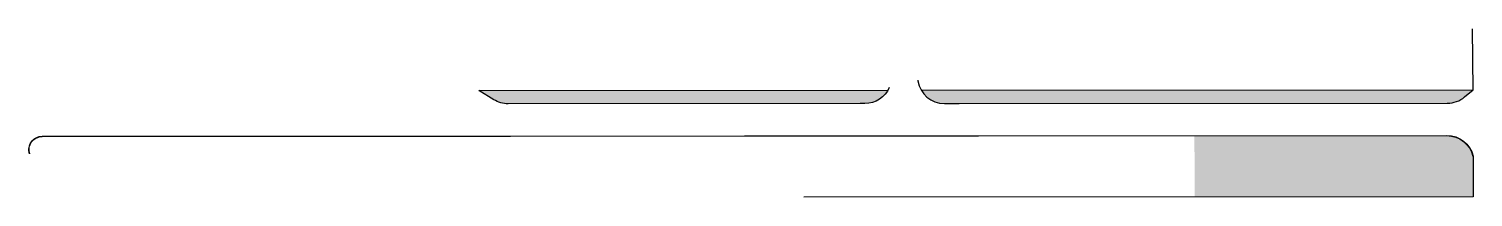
# Model space of a CAD drawing. Header units: millimetres. Extents: x -741734 to 900748, y -161760 to 44149.
# Drawn here: x -741734 to -203538, y -18741 to 44020 of the extents above; entities that cross this region are included whole.
import ezdxf

# ---------------------------------------------------------------- set-up
doc = ezdxf.new("R2010")
doc.units = ezdxf.units.MM
doc.header["$LTSCALE"] = 100
doc.header["$MEASUREMENT"] = 0
for name, color, linetype in [('0.BR.MEP DUONG TK', 3, 'Continuous'), ('XREF-CII-LSR-ROAD-RCTD-PLAN$0$0-MEP VIA HE', 4, 'Continuous'), ('XREF-CII-LSR-ROAD-RCTD-PLAN$0$0.BR.MEP DUONG TK', 3, 'Continuous'), ('XREF-CII-LSR-ROAD-RCTD-PLAN$0$00-HATCH VIA HE', 31, 'Continuous')]:
    doc.layers.add(name, color=color, linetype=linetype)
doc.layers.add('8', color=251, linetype='Continuous', lineweight=0)
pattern_1 = [(298.93872587, (-1344009432.2, -45328395), (962.6514474, 532.2613933), [800, -300]), (28.93872587, (-1344009432.2, -45328395), (-532.2613933, 962.6514474), [800, -300])]

msp = doc.modelspace()

# ---------------------------------------------------------------- hatches: boundary and pattern name
at = {"layer": '8'}
h = msp.add_hatch(dxfattribs=at)
h.set_pattern_fill('GRASS', color=256, scale=40, angle=-61.061274134)
h.set_pattern_definition([(90.05548, (-44857.1, 11224.1), (-719.1158, 717.7245), [190.5, -1246.341]), (45.05548, (-44857.1, 11224.1), (-719.1158, 717.7245), [190.5, -825.5]), (135.05548, (-44857.1, 11224.1), (-717.7245, -719.1158), [190.5, -825.5])])
h.paths.add_polyline_path([(-203547.3718, -3466.7441, 0.3497325603), (-213300.0779, 4295.58), (-307368.3354, 4236.5027), (-307353.9626, -18649.07), (-203537.8779, -18583.8708)])
h.paths.add_polyline_path([(-223994.5021, -12423.3359), (-211759.5499, -12174.4746), (-211854.2453, -7518.8892), (-224089.1976, -7767.7504)], flags=24)
h.paths.add_polyline_path([(-274471.1984, 931.817), (-262417.8674, 939.3868), (-262418.7167, 2291.7675), (-274472.0477, 2284.1977)], flags=24)
at = {"layer": 'XREF-CII-LSR-ROAD-RCTD-PLAN$0$00-HATCH VIA HE'}
h = msp.add_hatch(dxfattribs=at)
h.set_pattern_fill('ANGLE', color=256, scale=4000, angle=-61.061274134, style=0)
h.set_pattern_definition(pattern_1)
h.paths.add_polyline_path([(-431915.7758, 16158.286), (-430233.0465, 16159.3427, 0.2679493019), (-421575.9371, 21164.7807), (-574040.5933, 21069.0289), (-568366.6979, 17553.7053, 0.1386828194), (-563128.5388, 16075.8809)])
h = msp.add_hatch(dxfattribs=at)
h.set_pattern_fill('ANGLE', color=256, scale=4000, angle=-61.061274134, style=0)
h.set_pattern_definition(pattern_1)
h.paths.add_polyline_path([(-213146.4959, 16295.6788, 0.1765959975), (-206712.1038, 18645.988), (-203557.8704, 21301.7017), (-409237.6722, 21172.5294, 0.2679491998), (-400574.2795, 16177.9692), (-395036.9534, 16181.4469)])

# ---------------------------------------------------------------- linework, layer by layer
at = {"layer": '0.BR.MEP DUONG TK', "ltscale": 5}
msp.add_line((-203557.8704, 21301.7017), (-203820.6671, 44020.0546), dxfattribs=at)
at = {"layer": '0.BR.MEP DUONG TK', "ltscale": 5, "flags": 128}
for points in [[(-421088.3524, 22127.0202, -0.2970841235), (-430233.0008, 16159.3427), (-431915.7758, 16158.286), (-563128.5388, 16075.8809, -0.1407683018), (-568436.252, 17596.7983), (-574040.5933, 21069.0289)], [(-421088.3524, 22127.0202, -0.2970841235), (-430233.0008, 16159.3427), (-431915.7758, 16158.286), (-563128.5388, 16075.8809, -0.1407683018), (-568436.252, 17596.7983), (-574040.5933, 21069.0289)], [(-410493.0618, 24834.4295), (-410453.2065, 24587.1028, 0.368335181), (-400574.2797, 16177.9692), (-395036.9534, 16181.4469), (-213146.4959, 16295.6788, 0.1765959975), (-206712.1038, 18645.988), (-203557.8704, 21301.7017)], [(-741487.0945, -2583.5716, -0.5096811092), (-736736.6891, 3966.8483), (-213300.0779, 4295.58, -0.3497325604), (-203547.3718, -3466.7441), (-203537.8779, -18583.8708), (-452978.7704, -18740.5262)], [(-741392.0236, -2552.5632, -0.5096811092), (-736736.6263, 3866.8483), (-213300.0151, 4195.58, -0.3494131238), (-203647.3647, -3478.1359)]]:
    msp.add_lwpolyline(points, format="xyb", dxfattribs=at)
at = {"layer": 'XREF-CII-LSR-ROAD-RCTD-PLAN$0$0-MEP VIA HE', "ltscale": 5}
for points in [[(-574040.5933, 21069.0289), (-421575.9375, 21164.7807)], [(-409237.6722, 21172.5294), (-203557.8704, 21301.7017)]]:
    msp.add_lwpolyline(points, dxfattribs=at)
at = {"layer": 'XREF-CII-LSR-ROAD-RCTD-PLAN$0$0.BR.MEP DUONG TK', "ltscale": 5, "flags": 128}
for points in [[(-421088.3524, 22127.0202, -0.2970841235), (-430233.0008, 16159.3427), (-431915.7758, 16158.286), (-563128.5388, 16075.8809, -0.1407683018), (-568436.252, 17596.7983), (-574040.5933, 21069.0289)], [(-410493.0618, 24834.4295), (-410453.2065, 24587.1028, 0.368335181), (-400574.2797, 16177.9692), (-395036.9534, 16181.4469), (-213146.4959, 16295.6788, 0.1765959975), (-206712.1038, 18645.988), (-203557.8704, 21301.7017)]]:
    msp.add_lwpolyline(points, format="xyb", dxfattribs=at)

doc.saveas('drawing.dxf')
